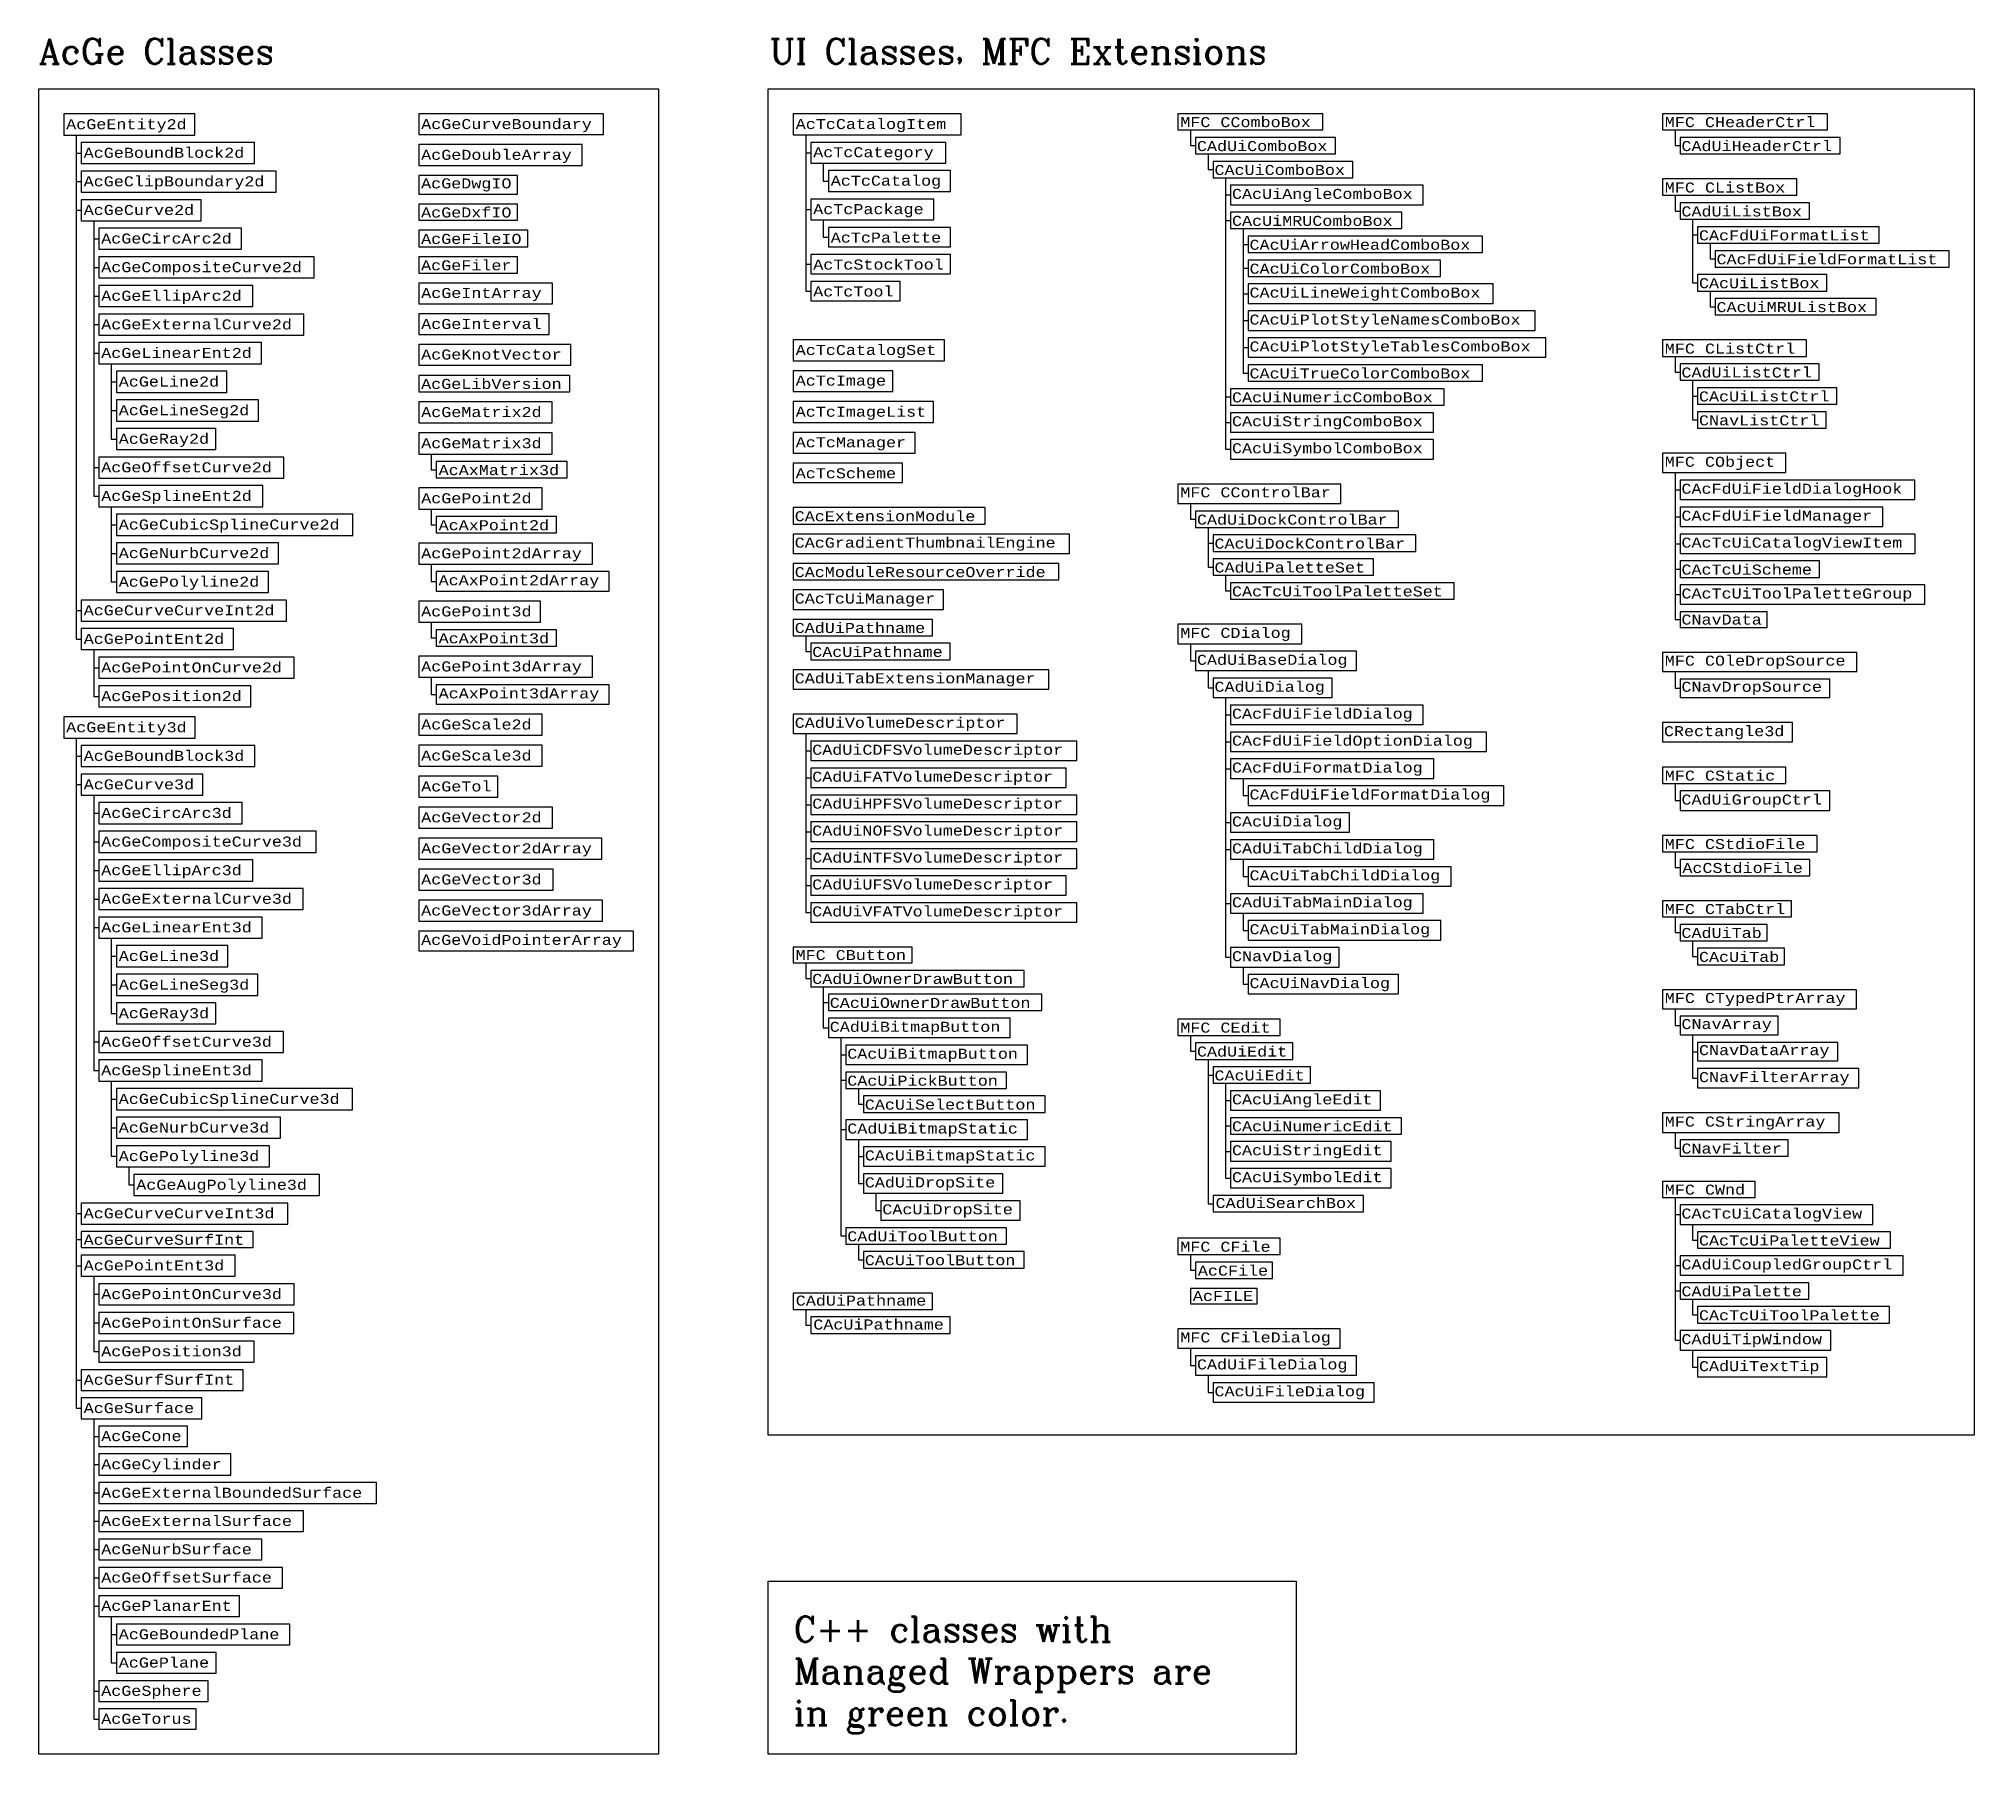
# Model space of a CAD drawing. Header units: inches. Extents: x 350 to 856, y -216 to 10.
# Drawn here: x 489.2 to 566.5, y -66.4 to 2.1 of the extents above; entities that cross this region are included whole.
import ezdxf

# ---------------------------------------------------------------- set-up
doc = ezdxf.new("R2010")
doc.units = ezdxf.units.IN
doc.header["$MEASUREMENT"] = 0
for name, color, linetype in [('Managed', 3, 'Continuous'), ('Raptor Unmanaged', 7, 'Continuous'), ('Unmanaged', 7, 'Continuous'), ('Unmanaged w Wrappers', 3, 'Continuous')]:
    doc.layers.add(name, color=color, linetype=linetype)
doc.styles.add('Headings', font='romanc.shx', dxfattribs={"height": 1})
doc.styles.add('Unmanaged', font='COUR.TTF', dxfattribs={"height": 0.2})

msp = doc.modelspace()

# ---------------------------------------------------------------- texts
at = {"color": 7, "char_height": 1, "attachment_point": 1, "style": 'Headings'}
for s, insert, width in [('AcGe Classes', (489.224, 2.1), 27.18177), ('UI Classes, MFC Extensions', (518.406, 2.1), 47.11058)]:
    msp.add_mtext(s, dxfattribs=dict(at, insert=insert, width=width))
at = {"layer": 'Managed', "insert": (519.366, -60.879), "char_height": 1, "width": 18.80992, "attachment_point": 1, "style": 'Headings'}
msp.add_mtext('C++ classes with Managed Wrappers are in green color.', dxfattribs=at)
at = {"layer": 'Raptor Unmanaged', "char_height": 0.4, "attachment_point": 1}
for s, insert in [('{\\Fcourier new;CAdUiSearchBox}', (536.218, -44.17)), ('{\\Fcourier new;CAdUiPathname}', (519.456, -48.064)), ('{\\Fcourier new;CAcUiPathname}', (520.156, -49.018))]:
    msp.add_mtext(s, dxfattribs=dict(at, insert=insert))
at = {"layer": 'Unmanaged', "style": 'Unmanaged'}
for s, p in [('MFC CComboBox', (534.81, -1.429)), ('MFC CHeaderCtrl', (554.158, -1.429)), ('CAdUiComboBox', (535.475, -2.384)), ('CAdUiHeaderCtrl', (554.823, -2.384)), ('CAcUiComboBox', (536.175, -3.338)), ('AcGeDwgIO', (504.495, -3.873)), ('CAcUiAngleComboBox', (536.875, -4.293)), ('MFC CListBox', (554.158, -4.038)), ('AcGeDxfIO', (504.495, -5.034)), ('CAdUiListBox', (554.823, -4.993)), ('CAcUiMRUComboBox', (536.875, -5.369)), ('AcGeFileIO', (504.495, -6.089)), ('CAcUiArrowHeadComboBox', (537.575, -6.323)), ('CAcFdUiFormatList', (555.523, -5.948)), ('AcGeFiler', (504.495, -7.144)), ('CAcUiColorComboBox', (537.575, -7.278)), ('CAcFdUiFieldFormatList', (556.223, -6.903)), ('CAcUiListBox', (555.523, -7.857)), ('CAcUiLineWeightComboBox', (537.575, -8.233)), ('CAcUiMRUListBox', (556.223, -8.812)), ('CAcUiPlotStyleNamesComboBox', (537.575, -9.308)), ('CAcUiPlotStyleTablesComboBox', (537.575, -10.383)), ('MFC CListCtrl', (554.158, -10.467)), ('AcGeLibVersion', (504.495, -11.878)), ('CAcUiTrueColorComboBox', (537.575, -11.459)), ('CAdUiListCtrl', (554.823, -11.421)), ('CAcUiNumericComboBox', (536.875, -12.414)), ('CAcUiListCtrl', (555.523, -12.376)), ('CAcUiStringComboBox', (536.875, -13.368)), ('CNavListCtrl', (555.523, -13.331)), ('CAcUiSymbolComboBox', (536.875, -14.444)), ('MFC CObject', (554.158, -14.985)), ('AcAxMatrix3d', (505.195, -15.318)), ('CAcFdUiFieldDialogHook', (554.823, -16.061)), ('CAcExtensionModule', (519.412, -17.158)), ('CAcFdUiFieldManager', (554.823, -17.136)), ('AcAxPoint2d', (505.195, -17.516)), ('CAcGradientThumbnailEngine', (519.412, -18.213)), ('CAcTcUiCatalogViewItem', (554.823, -18.212)), ('AcAxPoint2dArray', (505.195, -19.713)), ('CAcModuleResourceOverride', (519.412, -19.388)), ('CAcTcUiScheme', (554.823, -19.287)), ('CAcTcUiManager', (519.412, -20.443)), ('CAcTcUiToolPaletteGroup', (554.823, -20.242)), ('AcAxPoint3d', (505.195, -22.031)), ('CAdUiPathname', (519.412, -21.618)), ('MFC CDialog', (534.81, -21.813)), ('CNavData', (554.823, -21.283)), ('CAcUiPathname', (520.112, -22.573)), ('CAdUiTabExtensionManager', (519.412, -23.628)), ('CAdUiBaseDialog', (535.475, -22.889)), ('MFC COleDropSource', (554.158, -22.923)), ('AcAxPoint3dArray', (505.195, -24.229)), ('CAdUiDialog', (536.175, -23.964)), ('CNavDropSource', (554.823, -23.964)), ('CAcFdUiFieldDialog', (536.875, -25.039)), ('CAdUiVolumeDescriptor', (519.412, -25.403)), ('CRectangle3d', (554.123, -25.736)), ('CAdUiCDFSVolumeDescriptor', (520.112, -26.478)), ('CAcFdUiFieldOptionDialog', (536.875, -26.115)), ('CAcFdUiFormatDialog', (536.875, -27.19)), ('CAdUiFATVolumeDescriptor', (520.112, -27.554)), ('MFC CStatic', (554.158, -27.511)), ('CAdUiHPFSVolumeDescriptor', (520.112, -28.629)), ('CAcFdUiFieldFormatDialog', (537.575, -28.265)), ('CAdUiGroupCtrl', (554.823, -28.466)), ('CAdUiNOFSVolumeDescriptor', (520.112, -29.704)), ('CAcUiDialog', (536.875, -29.341)), ('CAdUiTabChildDialog', (536.875, -30.416)), ('MFC CStdioFile', (554.158, -30.241)), ('CAdUiNTFSVolumeDescriptor', (520.112, -30.78)), ('AcCStdioFile', (554.86, -31.196)), ('CAdUiUFSVolumeDescriptor', (520.112, -31.855)), ('CAcUiTabChildDialog', (537.575, -31.492)), ('CAdUiTabMainDialog', (536.875, -32.567)), ('MFC CTabCtrl', (554.158, -32.836)), ('CAdUiVFATVolumeDescriptor', (520.112, -32.931)), ('CAcUiTabMainDialog', (537.575, -33.642)), ('AcGeVoidPointerArray', (504.495, -34.068)), ('CAdUiTab', (554.823, -33.791)), ('MFC CButton', (519.448, -34.672)), ('CNavDialog', (536.875, -34.718)), ('CAcUiTab', (555.523, -34.746)), ('CAdUiOwnerDrawButton', (520.112, -35.626)), ('CAcUiNavDialog', (537.575, -35.793)), ('CAcUiOwnerDrawButton', (520.812, -36.581)), ('MFC CTypedPtrArray', (554.158, -36.386)), ('CAdUiBitmapButton', (520.812, -37.536)), ('CNavArray', (554.823, -37.427)), ('CNavArray', (554.823, -37.427)), ('MFC CEdit', (534.81, -37.569)), ('CAcUiBitmapButton', (521.512, -38.611)), ('CAdUiEdit', (535.475, -38.523)), ('CNavDataArray', (555.523, -38.468)), ('CNavDataArray', (555.523, -38.468)), ('CAcUiPickButton', (521.512, -39.687)), ('CAcUiEdit', (536.175, -39.478)), ('CNavFilterArray', (555.523, -39.544)), ('CNavFilterArray', (555.523, -39.544)), ('CAcUiAngleEdit', (536.875, -40.433)), ('CAcUiSelectButton', (522.212, -40.641)), ('MFC CStringArray', (554.158, -41.319)), ('CAdUiBitmapStatic', (521.512, -41.596)), ('CAcUiNumericEdit', (536.875, -41.508)), ('CAcUiBitmapStatic', (522.212, -42.671)), ('CAcUiStringEdit', (536.875, -42.463)), ('CNavFilter', (554.823, -42.395)), ('CAcUiSymbolEdit', (536.875, -43.538)), ('CAdUiDropSite', (522.212, -43.747)), ('MFC CWnd', (554.158, -44.035)), ('CAcUiDropSite', (522.912, -44.822)), ('CAcTcUiCatalogView', (554.823, -44.99)), ('AcGeCurveSurfInt', (491.018, -46.038)), ('CAdUiToolButton', (521.512, -45.898)), ('MFC CFile', (534.81, -46.314)), ('CAcTcUiPaletteView', (555.523, -46.065)), ('CAcUiToolButton', (522.212, -46.852)), ('AcCFile', (535.512, -47.268)), ('CAdUiCoupledGroupCtrl', (554.823, -47.02)), ('AcFILE', (535.312, -48.279)), ('CAdUiPalette', (554.823, -48.095)), ('CAcTcUiToolPalette', (555.523, -49.05)), ('CAdUiTipWindow', (554.823, -50.004)), ('CAdUiTextTip', (555.523, -51.08))]:
    msp.add_text(s, height=0.4, dxfattribs=at).set_placement(p)
at = {"layer": 'Unmanaged', "color": 0, "style": 'Unmanaged'}
for s, p in [('MFC CControlBar', (534.81, -16.205)), ('CAdUiDockControlBar', (535.475, -17.294)), ('CAcUiDockControlBar', (536.175, -18.249)), ('CAdUiPaletteSet', (536.175, -19.204)), ('CAcTcUiToolPaletteSet', (536.875, -20.158)), ('MFC CFileDialog', (534.81, -49.934)), ('CAdUiFileDialog', (535.475, -51.01)), ('CAcUiFileDialog', (536.175, -52.085))]:
    msp.add_text(s, height=0.4, dxfattribs=at).set_placement(p)
at = {"layer": 'Unmanaged w Wrappers', "style": 'Unmanaged'}
for s, p in [('AcGeEntity2d', (490.321, -1.512)), ('AcGeCurveBoundary', (504.498, -1.505)), ('AcTcCatalogItem', (519.453, -1.505)), ('AcGeBoundBlock2d', (491.021, -2.652)), ('AcGeDoubleArray', (504.498, -2.733)), ('AcTcCategory', (520.153, -2.63)), ('AcGeClipBoundary2d', (491.021, -3.793)), ('AcTcCatalog', (520.853, -3.766)), ('AcGeCurve2d', (491.021, -4.934)), ('AcTcPackage', (520.153, -4.901)), ('AcGeCircArc2d', (491.721, -6.074)), ('AcTcPalette', (520.853, -6.037)), ('AcGeCompositeCurve2d', (491.721, -7.217)), ('AcTcStockTool', (520.153, -7.112)), ('AcGeEllipArc2d', (491.721, -8.36)), ('AcGeIntArray', (504.498, -8.249)), ('AcTcTool', (520.153, -8.187)), ('AcGeExternalCurve2d', (491.721, -9.501)), ('AcGeInterval', (504.498, -9.485)), ('AcGeLinearEnt2d', (491.721, -10.641)), ('AcGeKnotVector', (504.498, -10.704)), ('AcTcCatalogSet', (519.453, -10.524)), ('AcGeLine2d', (492.421, -11.784)), ('AcTcImage', (519.453, -11.745)), ('AcGeLineSeg2d', (492.421, -12.927)), ('AcGeMatrix2d', (504.498, -13.001)), ('AcTcImageList', (519.453, -12.987)), ('AcGeRay2d', (492.421, -14.067)), ('AcGeMatrix3d', (504.498, -14.244)), ('AcTcManager', (519.453, -14.208)), ('AcGeOffsetCurve2d', (491.721, -15.206)), ('AcTcScheme', (519.453, -15.444)), ('AcGeSplineEnt2d', (491.721, -16.347)), ('AcGePoint2d', (504.498, -16.441)), ('AcGeCubicSplineCurve2d', (492.421, -17.489)), ('AcGeNurbCurve2d', (492.421, -18.63)), ('AcGePoint2dArray', (504.498, -18.639)), ('AcGePolyline2d', (492.421, -19.771)), ('AcGeCurveCurveInt2d', (491.021, -20.912)), ('AcGePoint3d', (504.498, -20.957)), ('AcGePointEnt2d', (491.021, -22.052)), ('AcGePointOnCurve2d', (491.721, -23.195)), ('AcGePoint3dArray', (504.498, -23.154)), ('AcGePosition2d', (491.721, -24.338)), ('AcGeEntity3d', (490.321, -25.58)), ('AcGeScale2d', (504.498, -25.47)), ('AcGeScale3d', (504.498, -26.709)), ('AcGeBoundBlock3d', (491.021, -26.721)), ('AcGeCurve3d', (491.021, -27.86)), ('AcGeTol', (504.498, -27.942)), ('AcGeCircArc3d', (491.721, -29)), ('AcGeVector2d', (504.498, -29.176)), ('AcGeCompositeCurve3d', (491.721, -30.143)), ('AcGeVector2dArray', (504.498, -30.414)), ('AcGeEllipArc3d', (491.721, -31.286)), ('AcGeVector3d', (504.498, -31.655)), ('AcGeExternalCurve3d', (491.721, -32.427)), ('AcGeVector3dArray', (504.498, -32.894)), ('AcGeLinearEnt3d', (491.721, -33.567)), ('AcGeLine3d', (492.421, -34.71)), ('AcGeLineSeg3d', (492.421, -35.853)), ('AcGeRay3d', (492.421, -36.993)), ('AcGeOffsetCurve3d', (491.721, -38.132)), ('AcGeSplineEnt3d', (491.721, -39.273)), ('AcGeCubicSplineCurve3d', (492.421, -40.415)), ('AcGeNurbCurve3d', (492.421, -41.556)), ('AcGePolyline3d', (492.421, -42.697)), ('AcGeAugPolyline3d', (493.121, -43.84)), ('AcGeCurveCurveInt3d', (491.021, -44.98)), ('AcGePointEnt3d', (491.021, -47.061)), ('AcGePointOnCurve3d', (491.721, -48.204)), ('AcGePointOnSurface', (491.721, -49.347)), ('AcGePosition3d', (491.721, -50.489)), ('AcGeSurfSurfInt', (491.021, -51.625)), ('AcGeSurface', (491.021, -52.753)), ('AcGeCone', (491.721, -53.872)), ('AcGeCylinder', (491.721, -54.998)), ('AcGeExternalBoundedSurface', (491.721, -56.133)), ('AcGeExternalSurface', (491.721, -57.261)), ('AcGeNurbSurface', (491.721, -58.39)), ('AcGeOffsetSurface', (491.721, -59.518)), ('AcGePlanarEnt', (491.721, -60.647)), ('AcGeBoundedPlane', (492.421, -61.782)), ('AcGePlane', (492.421, -62.911)), ('AcGeSphere', (491.721, -64.039)), ('AcGeTorus', (491.721, -65.157))]:
    msp.add_text(s, height=0.4, dxfattribs=at).set_placement(p)

# ---------------------------------------------------------------- linework, layer by layer
for p, q in [((535.218, -1.54), (535.218, -2.168)), ((554.566, -1.54), (554.566, -2.168)), ((490.724, -1.743), (490.724, -21.862)), ((519.856, -1.736), (519.856, -7.97)), ((535.218, -2.168), (535.418, -2.168)), ((554.566, -2.168), (554.766, -2.168)), ((490.724, -2.462), (490.924, -2.462)), ((519.856, -2.448), (520.056, -2.448)), ((520.556, -2.861), (520.556, -3.579)), ((535.918, -2.495), (535.918, -3.122)), ((490.724, -3.603), (490.924, -3.603)), ((520.556, -3.579), (520.756, -3.579)), ((535.918, -3.122), (536.118, -3.122)), ((536.618, -3.45), (536.618, -14.288)), ((536.618, -4.137), (536.818, -4.137)), ((554.566, -4.15), (554.566, -4.777)), ((490.724, -4.743), (490.924, -4.743)), ((491.424, -5.163), (491.424, -16.156)), ((519.856, -4.715), (520.056, -4.715)), ((520.556, -5.132), (520.556, -5.82)), ((536.618, -5.152), (536.818, -5.152)), ((554.566, -4.777), (554.766, -4.777)), ((555.266, -5.104), (555.266, -7.641)), ((491.424, -5.884), (491.624, -5.884)), ((520.556, -5.82), (520.756, -5.82)), ((537.318, -5.48), (537.318, -11.243)), ((537.318, -6.107), (537.518, -6.107)), ((555.266, -5.732), (555.466, -5.732)), ((555.966, -6.059), (555.966, -6.687)), ((519.856, -6.895), (520.056, -6.895)), ((555.966, -6.687), (556.166, -6.687)), ((491.424, -7.027), (491.624, -7.027)), ((537.318, -7.062), (537.518, -7.062)), ((555.266, -7.641), (555.466, -7.641)), ((491.424, -8.17), (491.624, -8.17)), ((519.856, -7.97), (520.056, -7.97)), ((537.318, -8.077), (537.518, -8.077)), ((555.966, -7.969), (555.966, -8.596)), ((537.318, -9.152), (537.518, -9.152)), ((555.966, -8.596), (556.166, -8.596)), ((491.424, -9.31), (491.624, -9.31)), ((491.424, -10.451), (491.624, -10.451)), ((537.318, -10.228), (537.518, -10.228)), ((554.566, -10.578), (554.566, -11.205)), ((492.124, -10.872), (492.124, -13.877)), ((492.124, -11.594), (492.324, -11.594)), ((537.318, -11.243), (537.518, -11.243)), ((554.566, -11.205), (554.766, -11.205)), ((555.266, -11.533), (555.266, -13.115)), ((536.618, -12.197), (536.818, -12.197)), ((555.266, -12.16), (555.466, -12.16)), ((492.124, -12.736), (492.324, -12.736)), ((555.266, -13.115), (555.466, -13.115)), ((492.124, -13.877), (492.324, -13.877)), ((536.618, -13.212), (536.818, -13.212)), ((504.901, -14.475), (504.901, -15.102)), ((536.618, -14.288), (536.818, -14.288)), ((491.424, -15.016), (491.624, -15.016)), ((504.901, -15.102), (505.101, -15.102)), ((554.566, -15.217), (554.566, -21.084)), ((491.424, -16.156), (491.624, -16.156)), ((554.566, -15.905), (554.766, -15.905)), ((492.124, -16.578), (492.124, -19.581)), ((504.901, -16.672), (504.901, -17.299)), ((535.218, -16.451), (535.218, -17.078)), ((554.566, -16.981), (554.766, -16.981)), ((492.124, -17.299), (492.324, -17.299)), ((504.901, -17.299), (505.101, -17.299)), ((535.218, -17.078), (535.418, -17.078)), ((535.918, -17.406), (535.918, -18.988)), ((492.124, -18.44), (492.324, -18.44)), ((535.918, -18.033), (536.118, -18.033)), ((554.566, -18.056), (554.766, -18.056)), ((504.901, -18.87), (504.901, -19.557)), ((535.918, -18.988), (536.118, -18.988)), ((536.618, -19.315), (536.618, -19.942)), ((554.566, -19.071), (554.766, -19.071)), ((492.124, -19.581), (492.324, -19.581)), ((504.901, -19.557), (505.101, -19.557)), ((536.618, -19.942), (536.818, -19.942)), ((554.566, -20.086), (554.766, -20.086)), ((490.724, -20.721), (490.924, -20.721)), ((504.901, -21.188), (504.901, -21.815)), ((554.566, -21.084), (554.766, -21.084)), ((490.724, -21.862), (490.924, -21.862)), ((491.424, -22.283), (491.424, -24.147)), ((504.901, -21.815), (505.101, -21.815)), ((519.856, -21.729), (519.856, -22.357)), ((519.856, -22.357), (520.056, -22.357)), ((535.218, -22.045), (535.218, -22.733)), ((491.424, -23.005), (491.624, -23.005)), ((535.218, -22.733), (535.418, -22.733)), ((535.918, -23.121), (535.918, -23.808)), ((554.566, -23.155), (554.566, -23.826)), ((504.901, -23.385), (504.901, -24.073)), ((535.918, -23.808), (536.118, -23.808)), ((554.566, -23.826), (554.766, -23.826)), ((491.424, -24.147), (491.624, -24.147)), ((504.901, -24.073), (505.101, -24.073)), ((536.618, -24.196), (536.618, -34.562)), ((536.618, -24.884), (536.818, -24.884)), ((490.724, -25.811), (490.724, -52.563)), ((519.856, -25.635), (519.856, -32.775)), ((536.618, -25.959), (536.818, -25.959)), ((490.724, -26.531), (490.924, -26.531)), ((519.856, -26.323), (520.056, -26.323)), ((536.618, -27.034), (536.818, -27.034)), ((490.724, -27.669), (490.924, -27.669)), ((519.856, -27.398), (520.056, -27.398)), ((537.318, -27.422), (537.318, -28.11)), ((554.566, -27.622), (554.566, -28.31)), ((491.424, -28.089), (491.424, -39.082)), ((519.856, -28.473), (520.056, -28.473)), ((537.318, -28.11), (537.518, -28.11)), ((554.566, -28.31), (554.766, -28.31)), ((491.424, -28.81), (491.624, -28.81)), ((536.618, -29.185), (536.818, -29.185)), ((491.424, -29.953), (491.624, -29.953)), ((519.856, -29.549), (520.056, -29.549)), ((519.856, -30.624), (520.056, -30.624)), ((536.618, -30.261), (536.818, -30.261)), ((537.318, -30.648), (537.318, -31.336)), ((554.566, -30.353), (554.566, -30.98)), ((491.424, -31.096), (491.624, -31.096)), ((537.318, -31.336), (537.518, -31.336)), ((554.566, -30.98), (554.766, -30.98)), ((491.424, -32.236), (491.624, -32.236)), ((519.856, -31.699), (520.056, -31.699)), ((536.618, -32.411), (536.818, -32.411)), ((519.856, -32.775), (520.056, -32.775)), ((537.318, -32.799), (537.318, -33.487)), ((554.566, -32.948), (554.566, -33.575)), ((491.424, -33.377), (491.624, -33.377)), ((492.124, -33.798), (492.124, -36.803)), ((537.318, -33.487), (537.518, -33.487)), ((554.566, -33.575), (554.766, -33.575)), ((555.266, -33.902), (555.266, -34.53)), ((492.124, -34.52), (492.324, -34.52)), ((536.618, -34.562), (536.818, -34.562)), ((555.266, -34.53), (555.466, -34.53)), ((519.856, -34.783), (519.856, -35.41)), ((519.856, -35.41), (520.056, -35.41)), ((537.318, -34.95), (537.318, -35.637)), ((492.124, -35.662), (492.324, -35.662)), ((520.556, -35.738), (520.556, -37.38)), ((537.318, -35.637), (537.518, -35.637)), ((492.124, -36.803), (492.324, -36.803)), ((520.556, -36.365), (520.756, -36.365)), ((554.566, -36.618), (554.566, -37.289)), ((554.566, -36.618), (554.566, -37.289)), ((520.556, -37.38), (520.756, -37.38)), ((521.256, -37.768), (521.256, -45.682)), ((535.218, -37.68), (535.218, -38.307)), ((554.566, -37.289), (554.766, -37.289)), ((554.566, -37.289), (554.766, -37.289)), ((555.266, -37.659), (555.266, -39.388)), ((555.266, -37.659), (555.266, -39.388)), ((491.424, -37.942), (491.624, -37.942)), ((521.256, -38.456), (521.456, -38.456)), ((535.218, -38.307), (535.418, -38.307)), ((535.918, -38.635), (535.918, -44.397)), ((555.266, -38.33), (555.466, -38.33)), ((555.266, -38.33), (555.466, -38.33)), ((491.424, -39.082), (491.624, -39.082)), ((535.918, -39.262), (536.118, -39.262)), ((555.266, -39.388), (555.466, -39.388)), ((555.266, -39.388), (555.466, -39.388)), ((492.124, -39.504), (492.124, -42.506)), ((521.256, -39.471), (521.456, -39.471)), ((521.956, -39.798), (521.956, -40.425)), ((536.618, -39.589), (536.618, -43.382)), ((492.124, -40.225), (492.324, -40.225)), ((521.956, -40.425), (522.156, -40.425)), ((536.618, -40.277), (536.818, -40.277)), ((492.124, -41.366), (492.324, -41.366)), ((521.256, -41.44), (521.456, -41.44)), ((536.618, -41.292), (536.818, -41.292)), ((554.566, -41.551), (554.566, -42.178)), ((492.124, -42.506), (492.324, -42.506)), ((521.956, -41.828), (521.956, -43.591)), ((536.618, -42.307), (536.818, -42.307)), ((554.566, -42.178), (554.766, -42.178)), ((492.824, -42.928), (492.824, -43.649)), ((521.956, -42.516), (522.156, -42.516)), ((492.824, -43.649), (493.024, -43.649)), ((521.956, -43.591), (522.156, -43.591)), ((522.656, -43.979), (522.656, -44.666)), ((536.618, -43.382), (536.818, -43.382)), ((490.724, -44.79), (490.924, -44.79)), ((522.656, -44.666), (522.856, -44.666)), ((535.918, -44.397), (536.118, -44.397)), ((554.566, -44.146), (554.566, -49.849)), ((554.566, -44.834), (554.766, -44.834)), ((555.266, -45.222), (555.266, -45.849)), ((490.724, -45.829), (490.924, -45.829)), ((521.256, -45.682), (521.456, -45.682)), ((521.956, -46.009), (521.956, -46.636)), ((555.266, -45.849), (555.466, -45.849)), ((490.724, -46.871), (490.924, -46.871)), ((521.956, -46.636), (522.156, -46.636)), ((535.218, -46.425), (535.218, -47.052)), ((535.218, -47.052), (535.418, -47.052)), ((554.566, -46.864), (554.766, -46.864)), ((491.424, -47.292), (491.424, -50.299)), ((554.566, -47.879), (554.766, -47.879)), ((491.424, -48.014), (491.624, -48.014)), ((519.856, -48.618), (519.856, -49.246)), ((555.266, -48.206), (555.266, -48.834)), ((491.424, -49.156), (491.624, -49.156)), ((519.856, -49.246), (520.056, -49.246)), ((555.266, -48.834), (555.466, -48.834)), ((535.218, -50.166), (535.218, -50.854)), ((554.566, -49.849), (554.766, -49.849)), ((555.266, -50.236), (555.266, -50.924)), ((491.424, -50.299), (491.624, -50.299)), ((535.218, -50.854), (535.418, -50.854)), ((555.266, -50.924), (555.466, -50.924)), ((490.724, -51.435), (490.924, -51.435)), ((535.918, -51.242), (535.918, -51.929)), ((535.918, -51.929), (536.118, -51.929)), ((490.724, -52.563), (490.924, -52.563)), ((491.424, -52.977), (491.424, -64.967)), ((491.424, -53.682), (491.624, -53.682)), ((491.424, -54.807), (491.624, -54.807)), ((491.424, -55.943), (491.624, -55.943)), ((491.424, -57.071), (491.624, -57.071)), ((491.424, -58.199), (491.624, -58.199)), ((491.424, -59.328), (491.624, -59.328)), ((491.424, -60.46), (491.624, -60.46)), ((492.124, -60.878), (492.124, -62.72)), ((492.124, -61.592), (492.324, -61.592)), ((492.124, -62.72), (492.324, -62.72)), ((491.424, -63.849), (491.624, -63.849)), ((491.424, -64.967), (491.624, -64.967))]:
    msp.add_line(p, q)
for points in [[(489.224, 0.1), (513.98, 0.1), (513.98, -66.371), (489.224, -66.371)], [(518.356, 0.1), (566.517, 0.1), (566.517, -53.63), (518.356, -53.63)], [(490.224, -0.9), (490.224, -1.743), (495.463, -1.743), (495.463, -0.9)], [(504.401, -0.9), (504.401, -1.728), (511.776, -1.728), (511.776, -0.9)], [(519.356, -0.9), (519.356, -1.736), (526.06, -1.736), (526.06, -0.9)], [(534.718, -0.9), (534.718, -1.54), (540.499, -1.54), (540.499, -0.9)], [(554.066, -0.9), (554.066, -1.54), (560.658, -1.54), (560.658, -0.9)], [(490.924, -2.043), (490.924, -2.881), (497.84, -2.881), (497.84, -2.043)], [(504.401, -2.128), (504.401, -2.964), (510.93, -2.964), (510.93, -2.128)], [(520.056, -2.036), (520.056, -2.861), (525.45, -2.861), (525.45, -2.036)], [(535.418, -1.84), (535.418, -2.495), (541.003, -2.495), (541.003, -1.84)], [(554.766, -1.84), (554.766, -2.495), (561.162, -2.495), (561.162, -1.84)], [(536.118, -2.795), (536.118, -3.45), (541.703, -3.45), (541.703, -2.795)], [(490.924, -3.181), (490.924, -4.024), (498.707, -4.024), (498.707, -3.181)], [(504.401, -3.364), (504.401, -4.105), (508.342, -4.105), (508.342, -3.364)], [(520.756, -3.161), (520.756, -3.997), (525.638, -3.997), (525.638, -3.161)], [(536.818, -3.75), (536.818, -4.525), (544.504, -4.525), (544.504, -3.75)], [(554.066, -3.495), (554.066, -4.15), (559.427, -4.15), (559.427, -3.495)], [(490.924, -4.324), (490.924, -5.163), (495.717, -5.163), (495.717, -4.324)], [(504.401, -4.505), (504.401, -5.145), (508.342, -5.145), (508.342, -4.505)], [(520.056, -4.297), (520.056, -5.132), (524.963, -5.132), (524.963, -4.297)], [(554.766, -4.45), (554.766, -5.104), (559.931, -5.104), (559.931, -4.45)], [(536.818, -4.825), (536.818, -5.48), (543.663, -5.48), (543.663, -4.825)], [(555.466, -5.404), (555.466, -6.059), (562.716, -6.059), (562.716, -5.404)], [(491.624, -5.463), (491.624, -6.305), (497.323, -6.305), (497.323, -5.463)], [(504.401, -5.545), (504.401, -6.2), (508.762, -6.2), (508.762, -5.545)], [(520.756, -5.432), (520.756, -6.208), (525.638, -6.208), (525.638, -5.432)], [(537.518, -5.78), (537.518, -6.435), (546.884, -6.435), (546.884, -5.78)], [(491.624, -6.605), (491.624, -7.448), (500.218, -7.448), (500.218, -6.605)], [(504.401, -6.6), (504.401, -7.255), (508.337, -7.255), (508.337, -6.6)], [(520.056, -6.508), (520.056, -7.283), (525.638, -7.283), (525.638, -6.508)], [(537.518, -6.735), (537.518, -7.389), (545.204, -7.389), (545.204, -6.735)], [(556.166, -6.359), (556.166, -7.014), (565.517, -7.014), (565.517, -6.359)], [(504.401, -7.655), (504.401, -8.481), (509.746, -8.481), (509.746, -7.655)], [(520.056, -7.583), (520.056, -8.358), (523.628, -8.358), (523.628, -7.583)], [(537.518, -7.689), (537.518, -8.465), (547.305, -8.465), (547.305, -7.689)], [(555.466, -7.314), (555.466, -7.969), (560.631, -7.969), (560.631, -7.314)], [(491.624, -7.748), (491.624, -8.591), (497.777, -8.591), (497.777, -7.748)], [(556.166, -8.269), (556.166, -8.923), (562.592, -8.923), (562.592, -8.269)], [(491.624, -8.891), (491.624, -9.73), (499.816, -9.73), (499.816, -8.891)], [(504.401, -8.881), (504.401, -9.709), (509.602, -9.709), (509.602, -8.881)], [(537.518, -8.765), (537.518, -9.54), (548.985, -9.54), (548.985, -8.765)], [(491.624, -10.03), (491.624, -10.872), (498.117, -10.872), (498.117, -10.03)], [(519.356, -9.919), (519.356, -10.755), (525.391, -10.755), (525.391, -9.919)], [(537.518, -9.84), (537.518, -10.615), (549.405, -10.615), (549.405, -9.84)], [(554.066, -9.923), (554.066, -10.578), (559.818, -10.578), (559.818, -9.923)], [(504.401, -10.109), (504.401, -10.935), (510.479, -10.935), (510.479, -10.109)], [(492.324, -11.172), (492.324, -12.015), (496.735, -12.015), (496.735, -11.172)], [(504.401, -11.335), (504.401, -11.989), (510.437, -11.989), (510.437, -11.335)], [(519.356, -11.155), (519.356, -11.976), (523.335, -11.976), (523.335, -11.155)], [(537.518, -10.915), (537.518, -11.57), (546.884, -11.57), (546.884, -10.915)], [(554.766, -10.878), (554.766, -11.533), (560.322, -11.533), (560.322, -10.878)], [(492.324, -12.315), (492.324, -13.158), (498.005, -13.158), (498.005, -12.315)], [(536.818, -11.87), (536.818, -12.525), (545.344, -12.525), (545.344, -11.87)], [(555.466, -11.833), (555.466, -12.487), (561.022, -12.487), (561.022, -11.833)], [(504.401, -12.389), (504.401, -13.232), (509.724, -13.232), (509.724, -12.389)], [(519.356, -12.376), (519.356, -13.218), (524.953, -13.218), (524.953, -12.376)], [(536.818, -12.825), (536.818, -13.6), (544.924, -13.6), (544.924, -12.825)], [(555.466, -12.787), (555.466, -13.442), (560.602, -13.442), (560.602, -12.787)], [(492.324, -13.458), (492.324, -14.296), (496.295, -14.296), (496.295, -13.458)], [(504.401, -13.632), (504.401, -14.475), (509.724, -14.475), (509.724, -13.632)], [(519.356, -13.618), (519.356, -14.439), (524.222, -14.439), (524.222, -13.618)], [(536.818, -13.9), (536.818, -14.676), (544.924, -14.676), (544.924, -13.9)], [(491.624, -14.596), (491.624, -15.435), (499.011, -15.435), (499.011, -14.596)], [(554.066, -14.442), (554.066, -15.217), (558.991, -15.217), (558.991, -14.442)], [(505.101, -14.775), (505.101, -15.429), (510.326, -15.429), (510.326, -14.775)], [(519.356, -14.839), (519.356, -15.615), (523.72, -15.615), (523.72, -14.839)], [(491.624, -15.735), (491.624, -16.578), (498.171, -16.578), (498.171, -15.735)], [(504.401, -15.829), (504.401, -16.672), (509.328, -16.672), (509.328, -15.829)], [(534.718, -15.676), (534.718, -16.451), (541.227, -16.451), (541.227, -15.676)], [(554.766, -15.517), (554.766, -16.293), (564.147, -16.293), (564.147, -15.517)], [(492.324, -16.878), (492.324, -17.721), (501.774, -17.721), (501.774, -16.878)], [(505.101, -16.972), (505.101, -17.627), (509.905, -17.627), (509.905, -16.972)], [(519.356, -16.615), (519.356, -17.269), (527.021, -17.269), (527.021, -16.615)], [(535.418, -16.751), (535.418, -17.406), (543.518, -17.406), (543.518, -16.751)], [(554.766, -16.593), (554.766, -17.368), (562.867, -17.368), (562.867, -16.593)], [(519.356, -17.669), (519.356, -18.445), (530.383, -18.445), (530.383, -17.669)], [(536.118, -17.706), (536.118, -18.36), (544.218, -18.36), (544.218, -17.706)], [(554.766, -17.668), (554.766, -18.444), (564.162, -18.444), (564.162, -17.668)], [(492.324, -18.021), (492.324, -18.859), (498.806, -18.859), (498.806, -18.021)], [(504.401, -18.027), (504.401, -18.87), (511.337, -18.87), (511.337, -18.027)], [(492.324, -19.159), (492.324, -20.002), (498.406, -20.002), (498.406, -19.159)], [(505.101, -19.17), (505.101, -19.945), (512, -19.945), (512, -19.17)], [(519.356, -18.845), (519.356, -19.499), (529.963, -19.499), (529.963, -18.845)], [(536.118, -18.66), (536.118, -19.315), (542.527, -19.315), (542.527, -18.66)], [(554.766, -18.744), (554.766, -19.398), (560.331, -19.398), (560.331, -18.744)], [(519.356, -19.899), (519.356, -20.675), (525.355, -20.675), (525.355, -19.899)], [(536.818, -19.615), (536.818, -20.27), (545.748, -20.27), (545.748, -19.615)], [(554.766, -19.698), (554.766, -20.474), (564.546, -20.474), (564.546, -19.698)], [(490.924, -20.302), (490.924, -21.141), (499.115, -21.141), (499.115, -20.302)], [(504.401, -20.345), (504.401, -21.188), (509.257, -21.188), (509.257, -20.345)], [(554.766, -20.774), (554.766, -21.394), (558.243, -21.394), (558.243, -20.774)], [(490.924, -21.441), (490.924, -22.283), (497.005, -22.283), (497.005, -21.441)], [(505.101, -21.488), (505.101, -22.142), (509.905, -22.142), (509.905, -21.488)], [(519.356, -21.075), (519.356, -21.729), (524.921, -21.729), (524.921, -21.075)], [(534.718, -21.27), (534.718, -22.045), (539.666, -22.045), (539.666, -21.27)], [(520.056, -22.029), (520.056, -22.684), (525.621, -22.684), (525.621, -22.029)], [(535.418, -22.345), (535.418, -23.121), (541.85, -23.121), (541.85, -22.345)], [(554.066, -22.394), (554.066, -23.155), (561.831, -23.155), (561.831, -22.394)], [(491.624, -22.583), (491.624, -23.426), (499.423, -23.426), (499.423, -22.583)], [(504.401, -22.542), (504.401, -23.385), (511.343, -23.385), (511.343, -22.542)], [(519.356, -23.084), (519.356, -23.859), (529.557, -23.859), (529.557, -23.084)], [(491.624, -23.726), (491.624, -24.569), (497.696, -24.569), (497.696, -23.726)], [(505.101, -23.685), (505.101, -24.461), (512, -24.461), (512, -23.685)], [(536.118, -23.421), (536.118, -24.196), (540.869, -24.196), (540.869, -23.421)], [(554.766, -23.455), (554.766, -24.196), (560.751, -24.196), (560.751, -23.455)], [(536.818, -24.496), (536.818, -25.271), (544.511, -25.271), (544.511, -24.496)], [(490.224, -24.969), (490.224, -25.811), (495.466, -25.811), (495.466, -24.969)], [(504.401, -24.861), (504.401, -25.699), (509.333, -25.699), (509.333, -24.861)], [(519.356, -24.859), (519.356, -25.635), (528.297, -25.635), (528.297, -24.859)], [(554.066, -25.196), (554.066, -25.968), (559.253, -25.968), (559.253, -25.196)], [(490.924, -26.111), (490.924, -26.95), (497.854, -26.95), (497.854, -26.111)], [(504.401, -26.099), (504.401, -26.938), (509.333, -26.938), (509.333, -26.099)], [(520.056, -25.935), (520.056, -26.71), (530.677, -26.71), (530.677, -25.935)], [(536.818, -25.571), (536.818, -26.347), (547.032, -26.347), (547.032, -25.571)], [(520.056, -27.01), (520.056, -27.786), (530.257, -27.786), (530.257, -27.01)], [(536.818, -26.647), (536.818, -27.422), (544.931, -27.422), (544.931, -26.647)], [(554.066, -26.968), (554.066, -27.622), (558.996, -27.622), (558.996, -26.968)], [(490.924, -27.25), (490.924, -28.089), (495.782, -28.089), (495.782, -27.25)], [(504.401, -27.338), (504.401, -28.166), (507.557, -28.166), (507.557, -27.338)], [(537.518, -27.722), (537.518, -28.497), (547.732, -28.497), (547.732, -27.722)], [(491.624, -28.389), (491.624, -29.231), (497.35, -29.231), (497.35, -28.389)], [(504.401, -28.566), (504.401, -29.405), (509.738, -29.405), (509.738, -28.566)], [(520.056, -28.086), (520.056, -28.861), (530.677, -28.861), (530.677, -28.086)], [(554.766, -27.922), (554.766, -28.698), (560.742, -28.698), (560.742, -27.922)], [(520.056, -29.161), (520.056, -29.936), (530.677, -29.936), (530.677, -29.161)], [(536.818, -28.797), (536.818, -29.573), (541.569, -29.573), (541.569, -28.797)], [(491.624, -29.531), (491.624, -30.374), (500.3, -30.374), (500.3, -29.531)], [(504.401, -29.805), (504.401, -30.645), (511.712, -30.645), (511.712, -29.805)], [(536.818, -29.873), (536.818, -30.648), (544.931, -30.648), (544.931, -29.873)], [(554.066, -29.698), (554.066, -30.353), (560.247, -30.353), (560.247, -29.698)], [(491.624, -30.674), (491.624, -31.517), (497.771, -31.517), (497.771, -30.674)], [(520.056, -30.236), (520.056, -31.012), (530.677, -31.012), (530.677, -30.236)], [(554.766, -30.653), (554.766, -31.307), (559.948, -31.307), (559.948, -30.653)], [(504.401, -31.045), (504.401, -31.884), (509.768, -31.884), (509.768, -31.045)], [(520.056, -31.312), (520.056, -32.087), (530.257, -32.087), (530.257, -31.312)], [(537.518, -30.948), (537.518, -31.724), (545.631, -31.724), (545.631, -30.948)], [(491.624, -31.817), (491.624, -32.656), (499.788, -32.656), (499.788, -31.817)], [(504.401, -32.284), (504.401, -33.125), (511.741, -33.125), (511.741, -32.284)], [(520.056, -32.387), (520.056, -33.163), (530.677, -33.163), (530.677, -32.387)], [(536.818, -32.024), (536.818, -32.799), (544.511, -32.799), (544.511, -32.024)], [(554.066, -32.307), (554.066, -32.948), (559.213, -32.948), (559.213, -32.307)], [(491.624, -32.956), (491.624, -33.798), (498.154, -33.798), (498.154, -32.956)], [(537.518, -33.099), (537.518, -33.874), (545.211, -33.874), (545.211, -33.099)], [(504.401, -33.525), (504.401, -34.3), (512.98, -34.3), (512.98, -33.525)], [(554.766, -33.248), (554.766, -33.902), (558.244, -33.902), (558.244, -33.248)], [(492.324, -34.098), (492.324, -34.941), (496.781, -34.941), (496.781, -34.098)], [(519.356, -34.163), (519.356, -34.783), (524.105, -34.783), (524.105, -34.163)], [(536.818, -34.174), (536.818, -34.95), (541.149, -34.95), (541.149, -34.174)], [(555.466, -34.202), (555.466, -34.857), (558.944, -34.857), (558.944, -34.202)], [(492.324, -35.241), (492.324, -36.084), (497.976, -36.084), (497.976, -35.241)], [(520.056, -35.083), (520.056, -35.738), (528.575, -35.738), (528.575, -35.083)], [(537.518, -35.25), (537.518, -36.025), (543.53, -36.025), (543.53, -35.25)], [(520.756, -36.038), (520.756, -36.692), (529.275, -36.692), (529.275, -36.038)], [(554.066, -35.857), (554.066, -36.618), (561.818, -36.618), (561.818, -35.857)], [(554.066, -35.857), (554.066, -36.618), (561.818, -36.618), (561.818, -35.857)], [(492.324, -36.384), (492.324, -37.222), (496.296, -37.222), (496.296, -36.384)], [(520.756, -36.992), (520.756, -37.768), (528.015, -37.768), (528.015, -36.992)], [(534.718, -37.025), (534.718, -37.68), (538.802, -37.68), (538.802, -37.025)], [(554.766, -36.918), (554.766, -37.659), (558.686, -37.659), (558.686, -36.918)], [(554.766, -36.918), (554.766, -37.659), (558.686, -37.659), (558.686, -36.918)], [(491.624, -37.522), (491.624, -38.361), (499.003, -38.361), (499.003, -37.522)], [(521.456, -38.068), (521.456, -38.843), (528.715, -38.843), (528.715, -38.068)], [(535.418, -37.98), (535.418, -38.635), (539.306, -38.635), (539.306, -37.98)], [(555.466, -37.959), (555.466, -38.7), (561.067, -38.7), (561.067, -37.959)], [(555.466, -37.959), (555.466, -38.7), (561.067, -38.7), (561.067, -37.959)], [(491.624, -38.661), (491.624, -39.504), (498.145, -39.504), (498.145, -38.661)], [(521.456, -39.143), (521.456, -39.798), (527.875, -39.798), (527.875, -39.143)], [(536.118, -38.935), (536.118, -39.589), (540.006, -39.589), (540.006, -38.935)], [(555.466, -39), (555.466, -39.776), (561.907, -39.776), (561.907, -39)], [(555.466, -39), (555.466, -39.776), (561.907, -39.776), (561.907, -39)], [(492.324, -39.804), (492.324, -40.646), (501.758, -40.646), (501.758, -39.804)], [(522.156, -40.098), (522.156, -40.753), (529.415, -40.753), (529.415, -40.098)], [(536.818, -39.889), (536.818, -40.665), (542.807, -40.665), (542.807, -39.889)], [(492.324, -40.946), (492.324, -41.785), (498.883, -41.785), (498.883, -40.946)], [(536.818, -40.965), (536.818, -41.619), (543.647, -41.619), (543.647, -40.965)], [(554.066, -40.776), (554.066, -41.551), (561.124, -41.551), (561.124, -40.776)], [(521.456, -41.053), (521.456, -41.828), (528.711, -41.828), (528.711, -41.053)], [(492.324, -42.085), (492.324, -42.928), (498.444, -42.928), (498.444, -42.085)], [(522.156, -42.128), (522.156, -42.903), (529.411, -42.903), (529.411, -42.128)], [(536.818, -41.919), (536.818, -42.695), (543.227, -42.695), (543.227, -41.919)], [(554.766, -41.851), (554.766, -42.506), (559.085, -42.506), (559.085, -41.851)], [(493.024, -43.228), (493.024, -44.071), (500.442, -44.071), (500.442, -43.228)], [(522.156, -43.203), (522.156, -43.979), (527.721, -43.979), (527.721, -43.203)], [(536.818, -42.995), (536.818, -43.77), (543.227, -43.77), (543.227, -42.995)], [(554.066, -43.506), (554.066, -44.146), (557.769, -44.146), (557.769, -43.506)], [(490.924, -44.371), (490.924, -45.209), (499.172, -45.209), (499.172, -44.371)], [(522.856, -44.279), (522.856, -45.054), (528.421, -45.054), (528.421, -44.279)], [(536.118, -44.07), (536.118, -44.725), (542.123, -44.725), (542.123, -44.07)], [(554.766, -44.446), (554.766, -45.222), (562.466, -45.222), (562.466, -44.446)], [(490.924, -45.509), (490.924, -46.15), (497.791, -46.15), (497.791, -45.509)], [(521.456, -45.354), (521.456, -46.009), (527.875, -46.009), (527.875, -45.354)], [(555.466, -45.522), (555.466, -46.176), (563.166, -46.176), (563.166, -45.522)], [(522.156, -46.309), (522.156, -46.964), (528.575, -46.964), (528.575, -46.309)], [(534.718, -45.77), (534.718, -46.425), (538.798, -46.425), (538.798, -45.77)], [(490.924, -46.45), (490.924, -47.292), (497.07, -47.292), (497.07, -46.45)], [(535.418, -46.725), (535.418, -47.379), (538.499, -47.379), (538.499, -46.725)], [(554.766, -46.476), (554.766, -47.252), (563.683, -47.252), (563.683, -46.476)], [(491.624, -47.592), (491.624, -48.435), (499.422, -48.435), (499.422, -47.592)], [(535.218, -47.779), (535.218, -48.391), (537.879, -48.391), (537.879, -47.779)], [(554.766, -47.552), (554.766, -48.206), (559.911, -48.206), (559.911, -47.552)], [(519.356, -47.964), (519.356, -48.618), (524.921, -48.618), (524.921, -47.964)], [(555.466, -48.506), (555.466, -49.161), (563.132, -49.161), (563.132, -48.506)], [(491.624, -48.735), (491.624, -49.578), (499.413, -49.578), (499.413, -48.735)], [(520.056, -48.918), (520.056, -49.573), (525.621, -49.573), (525.621, -48.918)], [(534.718, -49.391), (534.718, -50.166), (541.197, -50.166), (541.197, -49.391)], [(554.766, -49.461), (554.766, -50.236), (560.786, -50.236), (560.786, -49.461)], [(491.624, -49.878), (491.624, -50.721), (497.826, -50.721), (497.826, -49.878)], [(535.418, -50.466), (535.418, -51.242), (541.85, -51.242), (541.85, -50.466)], [(555.466, -50.536), (555.466, -51.312), (560.625, -51.312), (560.625, -50.536)], [(490.924, -51.021), (490.924, -51.849), (497.387, -51.849), (497.387, -51.021)], [(536.118, -51.542), (536.118, -52.317), (542.55, -52.317), (542.55, -51.542)], [(490.924, -52.149), (490.924, -52.977), (495.734, -52.977), (495.734, -52.149)], [(491.624, -53.277), (491.624, -54.086), (495.164, -54.086), (495.164, -53.277)], [(491.624, -54.386), (491.624, -55.229), (496.891, -55.229), (496.891, -54.386)], [(491.624, -55.529), (491.624, -56.357), (502.71, -56.357), (502.71, -55.529)], [(491.624, -56.657), (491.624, -57.485), (499.797, -57.485), (499.797, -56.657)], [(491.624, -57.785), (491.624, -58.614), (498.136, -58.614), (498.136, -57.785)], [(491.624, -58.914), (491.624, -59.742), (498.957, -59.742), (498.957, -58.914)], [(518.356, -59.468), (539.431, -59.468), (539.431, -66.371), (518.356, -66.371)], [(491.624, -60.042), (491.624, -60.878), (497.248, -60.878), (497.248, -60.042)], [(492.324, -61.178), (492.324, -62.006), (499.255, -62.006), (499.255, -61.178)], [(492.324, -62.306), (492.324, -63.134), (496.313, -63.134), (496.313, -62.306)], [(491.624, -63.434), (491.624, -64.263), (495.987, -64.263), (495.987, -63.434)], [(491.624, -64.563), (491.624, -65.371), (495.51, -65.371), (495.51, -64.563)]]:
    msp.add_lwpolyline(points, close=True)

msp.set_redraw_order([(e.dxf.handle, doc.entitydb.next_handle()) for e in msp.query("TEXT MTEXT ATTDEF DIMENSION ARC_DIMENSION")])  # texts and dimensions are drawn at this point

doc.saveas('drawing.dxf')
